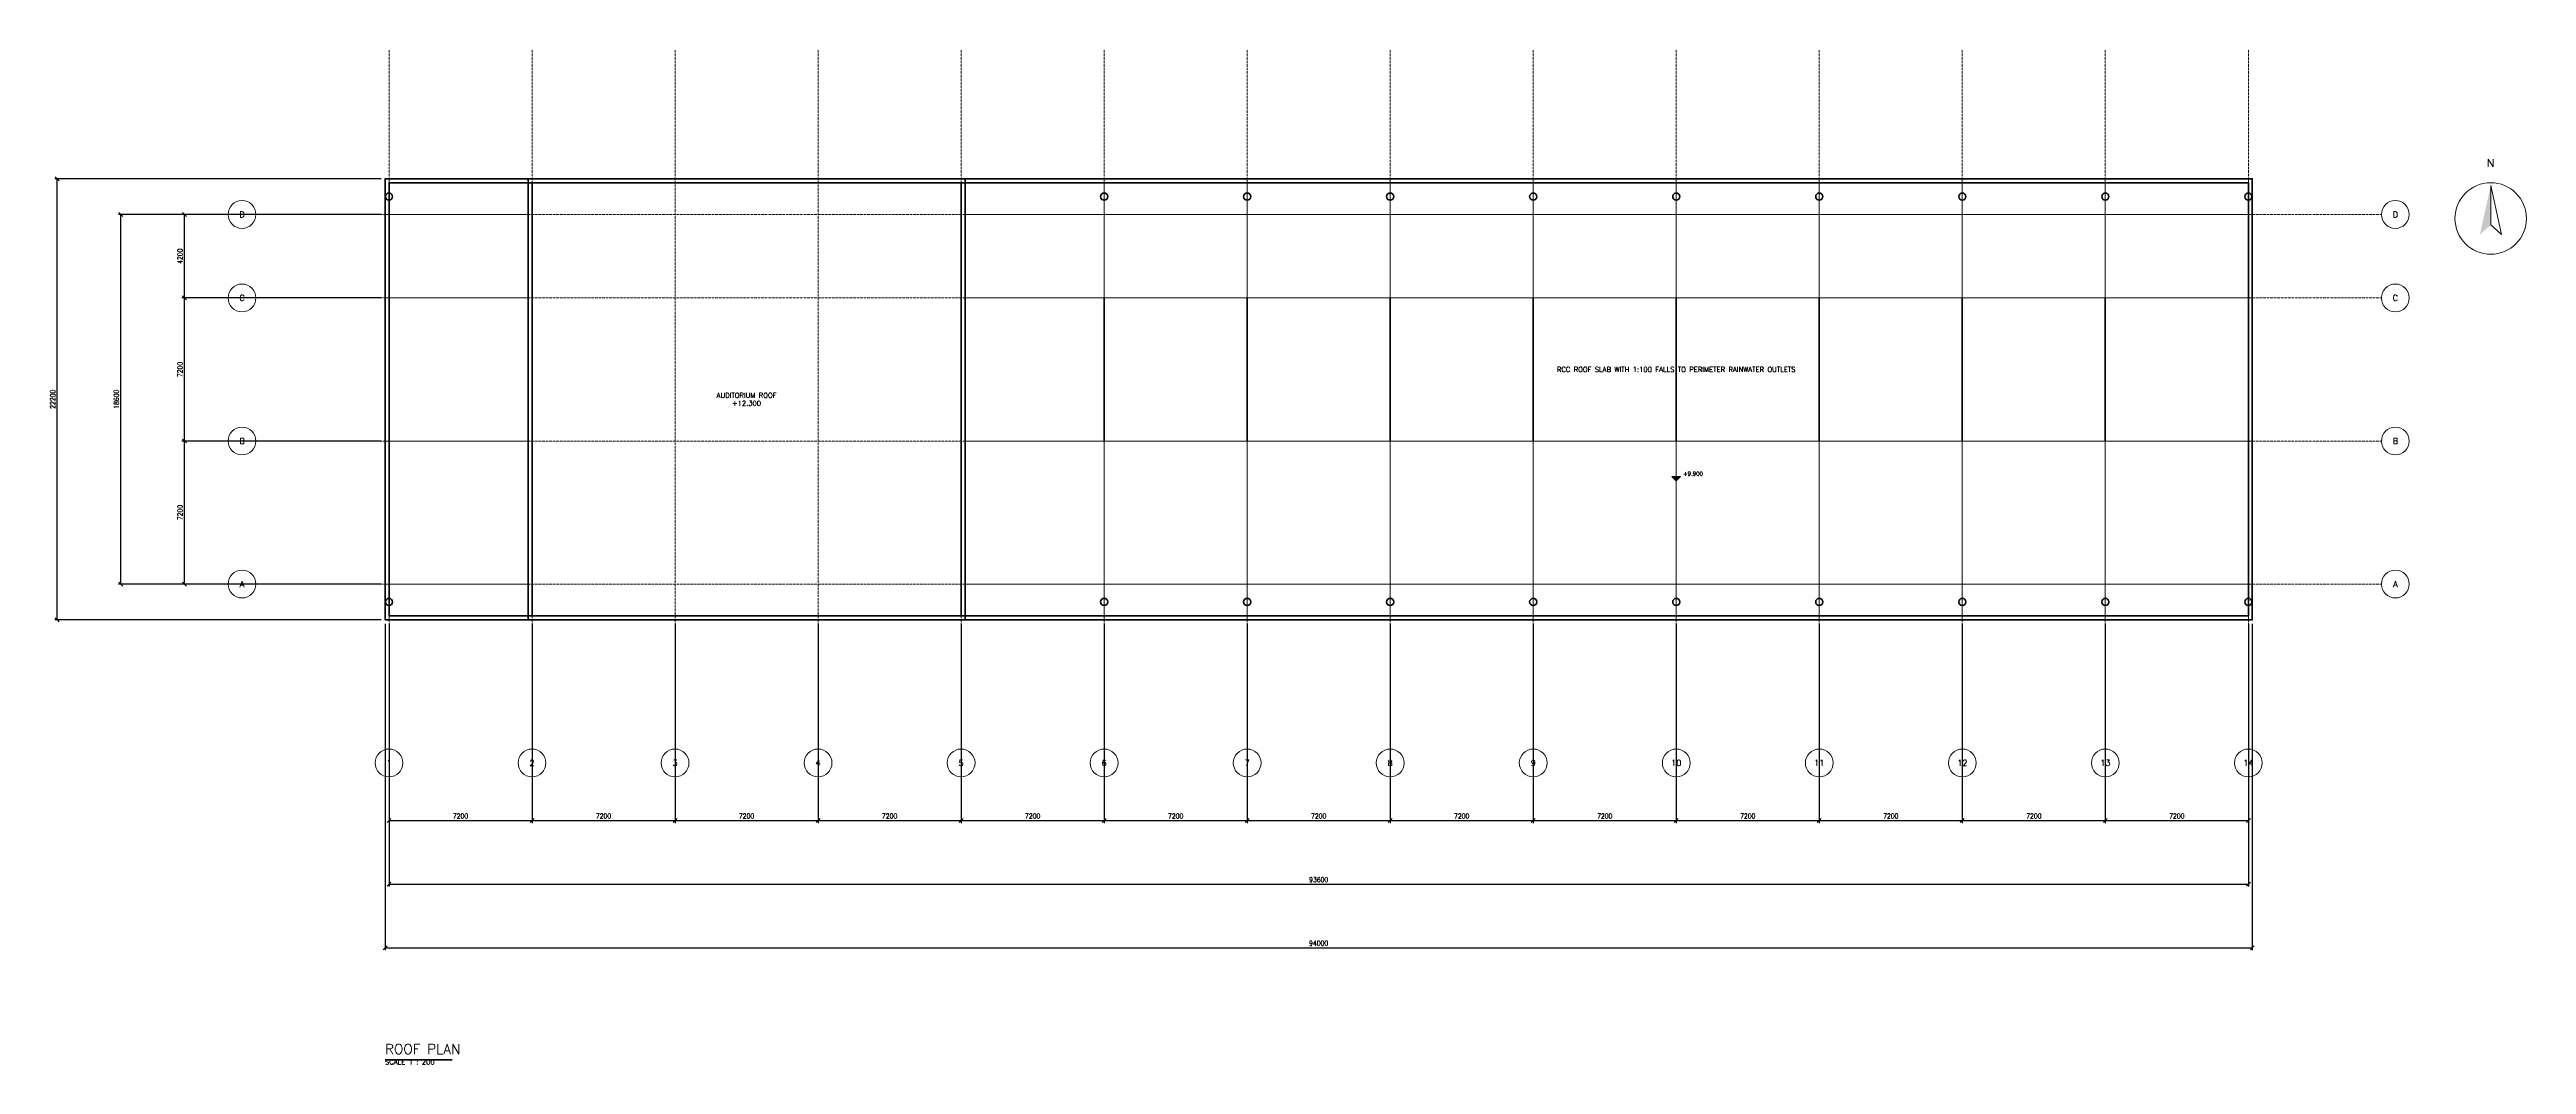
# Model space of a CAD drawing. Header units: millimetres. Extents: x -33945 to 191000, y -348875 to 205218.
# Drawn here: x -17089 to 107600, y -142375 to -91300 of the extents above; entities that cross this region are included whole.
import ezdxf
from ezdxf.enums import TextEntityAlignment as Align

# ---------------------------------------------------------------- set-up
doc = ezdxf.new("R2010")
doc.units = ezdxf.units.MM
doc.header["$LTSCALE"] = 50
doc.linetypes.add('DASHDOT', pattern=[3.556, 2.54, -0.508, 0, -0.508])
doc.linetypes.add('DASHED', pattern=[1.524, 1.27, -0.254])
for name, color, linetype, lineweight in [('A-ANNO-DIMS', 2, 'Continuous', 13), ('A-ANNO-SYMB', 6, 'Continuous', 18), ('A-ANNO-TEXT', 7, 'Continuous', 18), ('A-ANNO-TITL', 7, 'Continuous', 35), ('A-GRID', 8, 'DASHDOT', 13), ('A-GRID-IDEN', 8, 'Continuous', 13), ('A-ROOF', 30, 'Continuous', 35), ('A-SLAB-EDGE', 7, 'Continuous', 35), ('S-BEAM', 5, 'DASHED', 18)]:
    doc.layers.add(name, color=color, linetype=linetype, lineweight=lineweight)
doc.styles.add('AMA-NOTE', font='romans.shx', dxfattribs={"width": 0.85})
doc.styles.add('AMA-TITLE', font='romand.shx', dxfattribs={"width": 0.9})
doc.dimstyles.new('AMA-100', dxfattribs={"dimscale": 100, "dimtxt": 2.5, "dimasz": 2.5, "dimexe": 1.25, "dimexo": 2, "dimgap": 1, "dimtad": 1, "dimdec": 0, "dimtxsty": 'AMA-NOTE', "dimtsz": 1, "dimcen": 2.5, "dimclrd": 8, "dimclre": 8, "dimclrt": 7, "dimazin": 3, "dimtfac": 1, "dimtmove": 0, "dimatfit": 3})

msp = doc.modelspace()

# ---------------------------------------------------------------- hatches: boundary and pattern name
at = {"layer": 'A-ANNO-SYMB'}
for points in [[(105800, -98144), (105260, -100610), (105800, -100124)], [(64800, -113000), (64580, -112780), (65020, -112780)]]:
    msp.add_hatch(color=7, dxfattribs=at).paths.add_polyline_path(points)

# ---------------------------------------------------------------- linework, layer by layer
for points in [[(105800, -98144), (106340, -100610), (105800, -100124)], [(64800, -113000), (64580, -112780), (65020, -112780)]]:
    msp.add_lwpolyline(points, close=True, dxfattribs=at)
msp.add_circle((105800, -99800), 1800, dxfattribs=at)
at = {"layer": 'A-ANNO-TITL'}
msp.add_line((-200, -142150), (3175, -142150), dxfattribs=at)
at = {"layer": 'A-GRID'}
for p, q in [((0, -126500), (0, -91300)), ((7200, -126500), (7200, -91300)), ((14400, -126500), (14400, -91300)), ((21600, -126500), (21600, -91300)), ((28800, -126500), (28800, -91300)), ((36000, -126500), (36000, -91300)), ((43200, -126500), (43200, -91300)), ((50400, -126500), (50400, -91300)), ((57600, -126500), (57600, -91300)), ((64800, -126500), (64800, -91300)), ((72000, -126500), (72000, -91300)), ((79200, -126500), (79200, -91300)), ((86400, -126500), (86400, -91300)), ((93600, -126500), (93600, -91300)), ((-6700, -99600), (100300, -99600)), ((-6700, -103800), (100300, -103800)), ((-6700, -111000), (100300, -111000)), ((-6700, -118200), (100300, -118200))]:
    msp.add_line(p, q, dxfattribs=at)
at = {"layer": 'A-GRID-IDEN'}
for centre in [(-7400, -99600), (101000, -99600), (-7400, -103800), (101000, -103800), (-7400, -111000), (101000, -111000), (-7400, -118200), (101000, -118200), (0, -127200), (7200, -127200), (14400, -127200), (21600, -127200), (28800, -127200), (36000, -127200), (43200, -127200), (50400, -127200), (57600, -127200), (64800, -127200), (72000, -127200), (79200, -127200), (86400, -127200), (93600, -127200)]:
    msp.add_circle(centre, 700, dxfattribs=at)
at = {"layer": 'A-ROOF'}
for p, q in [((36000, -111000), (36000, -103800)), ((43200, -111000), (43200, -103800)), ((50400, -111000), (50400, -103800)), ((57600, -111000), (57600, -103800)), ((64800, -111000), (64800, -103800)), ((72000, -111000), (72000, -103800)), ((79200, -111000), (79200, -103800)), ((86400, -111000), (86400, -103800)), ((93600, -111000), (93600, -103800))]:
    msp.add_line(p, q, dxfattribs=at)
for points in [[(0, -119800), (93600, -119800), (93600, -98000), (0, -98000)], [(7000, -120000), (29000, -120000), (29000, -97800), (7000, -97800)], [(7200, -119800), (28800, -119800), (28800, -98000), (7200, -98000)]]:
    msp.add_lwpolyline(points, close=True, dxfattribs=at)
for centre in [(0, -98700), (36000, -98700), (43200, -98700), (50400, -98700), (57600, -98700), (64800, -98700), (72000, -98700), (79200, -98700), (86400, -98700), (93600, -98700), (0, -119100), (36000, -119100), (43200, -119100), (50400, -119100), (57600, -119100), (64800, -119100), (72000, -119100), (79200, -119100), (86400, -119100), (93600, -119100)]:
    msp.add_circle(centre, 180, dxfattribs=at)
at = {"layer": 'A-SLAB-EDGE'}
msp.add_lwpolyline([(-200, -120000), (93800, -120000), (93800, -97800), (-200, -97800)], close=True, dxfattribs=at)
at = {"layer": 'S-BEAM'}
for p, q in [((0, -120000), (0, -97800)), ((36000, -120000), (36000, -97800)), ((43200, -120000), (43200, -97800)), ((50400, -120000), (50400, -97800)), ((57600, -120000), (57600, -97800)), ((64800, -120000), (64800, -97800)), ((72000, -120000), (72000, -97800)), ((79200, -120000), (79200, -97800)), ((86400, -120000), (86400, -97800)), ((93600, -120000), (93600, -97800)), ((-200, -99600), (7000, -99600)), ((29000, -99600), (93800, -99600)), ((-200, -103800), (7000, -103800)), ((29000, -103800), (93800, -103800)), ((-200, -111000), (7000, -111000)), ((29000, -111000), (93800, -111000)), ((-200, -118200), (7000, -118200)), ((29000, -118200), (93800, -118200))]:
    msp.add_line(p, q, dxfattribs=at)

# ---------------------------------------------------------------- texts
at = {"layer": 'A-ANNO-SYMB', "style": 'AMA-TITLE'}
msp.add_text('N', height=400, dxfattribs=at).set_placement((105800, -97010), align=Align.MIDDLE_CENTER)
at = {"layer": 'A-ANNO-SYMB', "style": 'AMA-NOTE'}
msp.add_text('+9.900', height=200, dxfattribs=at).set_placement((65150, -112648), align=Align.MIDDLE_LEFT)
at = {"layer": 'A-ANNO-TEXT', "style": 'AMA-NOTE'}
for s, p in [('RCC ROOF SLAB WITH 1:100 FALLS TO PERIMETER RAINWATER OUTLETS', (64800, -107400)), ('AUDITORIUM ROOF', (18000, -108700)), ('+12.300', (18000, -109100))]:
    msp.add_text(s, height=250, dxfattribs=at).set_placement(p, align=Align.MIDDLE_CENTER)
at = {"layer": 'A-ANNO-TITL'}
for s, height, style, p in [('SCALE 1 : 200', 250, 'AMA-NOTE', (-200, -142450)), ('ROOF PLAN', 500, 'AMA-TITLE', (-200, -142000))]:
    msp.add_text(s, height=height, dxfattribs=dict(at, style=style)).set_placement(p, align=Align.BOTTOM_LEFT)
at = {"layer": 'A-GRID-IDEN', "style": 'AMA-TITLE'}
for s, p in [('D', (-7400, -99600)), ('D', (101000, -99600)), ('C', (-7400, -103800)), ('C', (101000, -103800)), ('B', (-7400, -111000)), ('B', (101000, -111000)), ('A', (-7400, -118200)), ('A', (101000, -118200)), ('1', (0, -127200)), ('2', (7200, -127200)), ('3', (14400, -127200)), ('4', (21600, -127200)), ('5', (28800, -127200)), ('6', (36000, -127200)), ('7', (43200, -127200)), ('8', (50400, -127200)), ('9', (57600, -127200)), ('10', (64800, -127200)), ('11', (72000, -127200)), ('12', (79200, -127200)), ('13', (86400, -127200)), ('14', (93600, -127200))]:
    msp.add_text(s, height=300, dxfattribs=at).set_placement(p, align=Align.MIDDLE_CENTER)

# ---------------------------------------------------------------- dimensions: what is measured, and where the dimension line sits
at = {"layer": 'A-ANNO-DIMS'}
for base, p1, p2 in [((-16700, -120000), (-200, -120000), (-200, -97800)), ((-13500, -118200), (-200, -118200), (-200, -99600)), ((-10300, -103800), (-200, -103800), (-200, -99600)), ((-10300, -111000), (-200, -111000), (-200, -103800)), ((-10300, -118200), (-200, -118200), (-200, -111000))]:
    msp.add_linear_dim(base=base, p1=p1, p2=p2, angle=90, dimstyle='AMA-100', dxfattribs=at).render()
for base, p1, p2 in [((-200, -136500), (-200, -120000), (93800, -120000)), ((0, -130100), (0, -120000), (7200, -120000)), ((0, -133300), (0, -120000), (93600, -120000)), ((7200, -130100), (7200, -120000), (14400, -120000)), ((14400, -130100), (14400, -120000), (21600, -120000)), ((21600, -130100), (21600, -120000), (28800, -120000)), ((28800, -130100), (28800, -120000), (36000, -120000)), ((36000, -130100), (36000, -120000), (43200, -120000)), ((43200, -130100), (43200, -120000), (50400, -120000)), ((50400, -130100), (50400, -120000), (57600, -120000)), ((57600, -130100), (57600, -120000), (64800, -120000)), ((64800, -130100), (64800, -120000), (72000, -120000)), ((72000, -130100), (72000, -120000), (79200, -120000)), ((79200, -130100), (79200, -120000), (86400, -120000)), ((86400, -130100), (86400, -120000), (93600, -120000))]:
    msp.add_linear_dim(base=base, p1=p1, p2=p2, dimstyle='AMA-100', dxfattribs=at).render()

doc.saveas('drawing.dxf')
